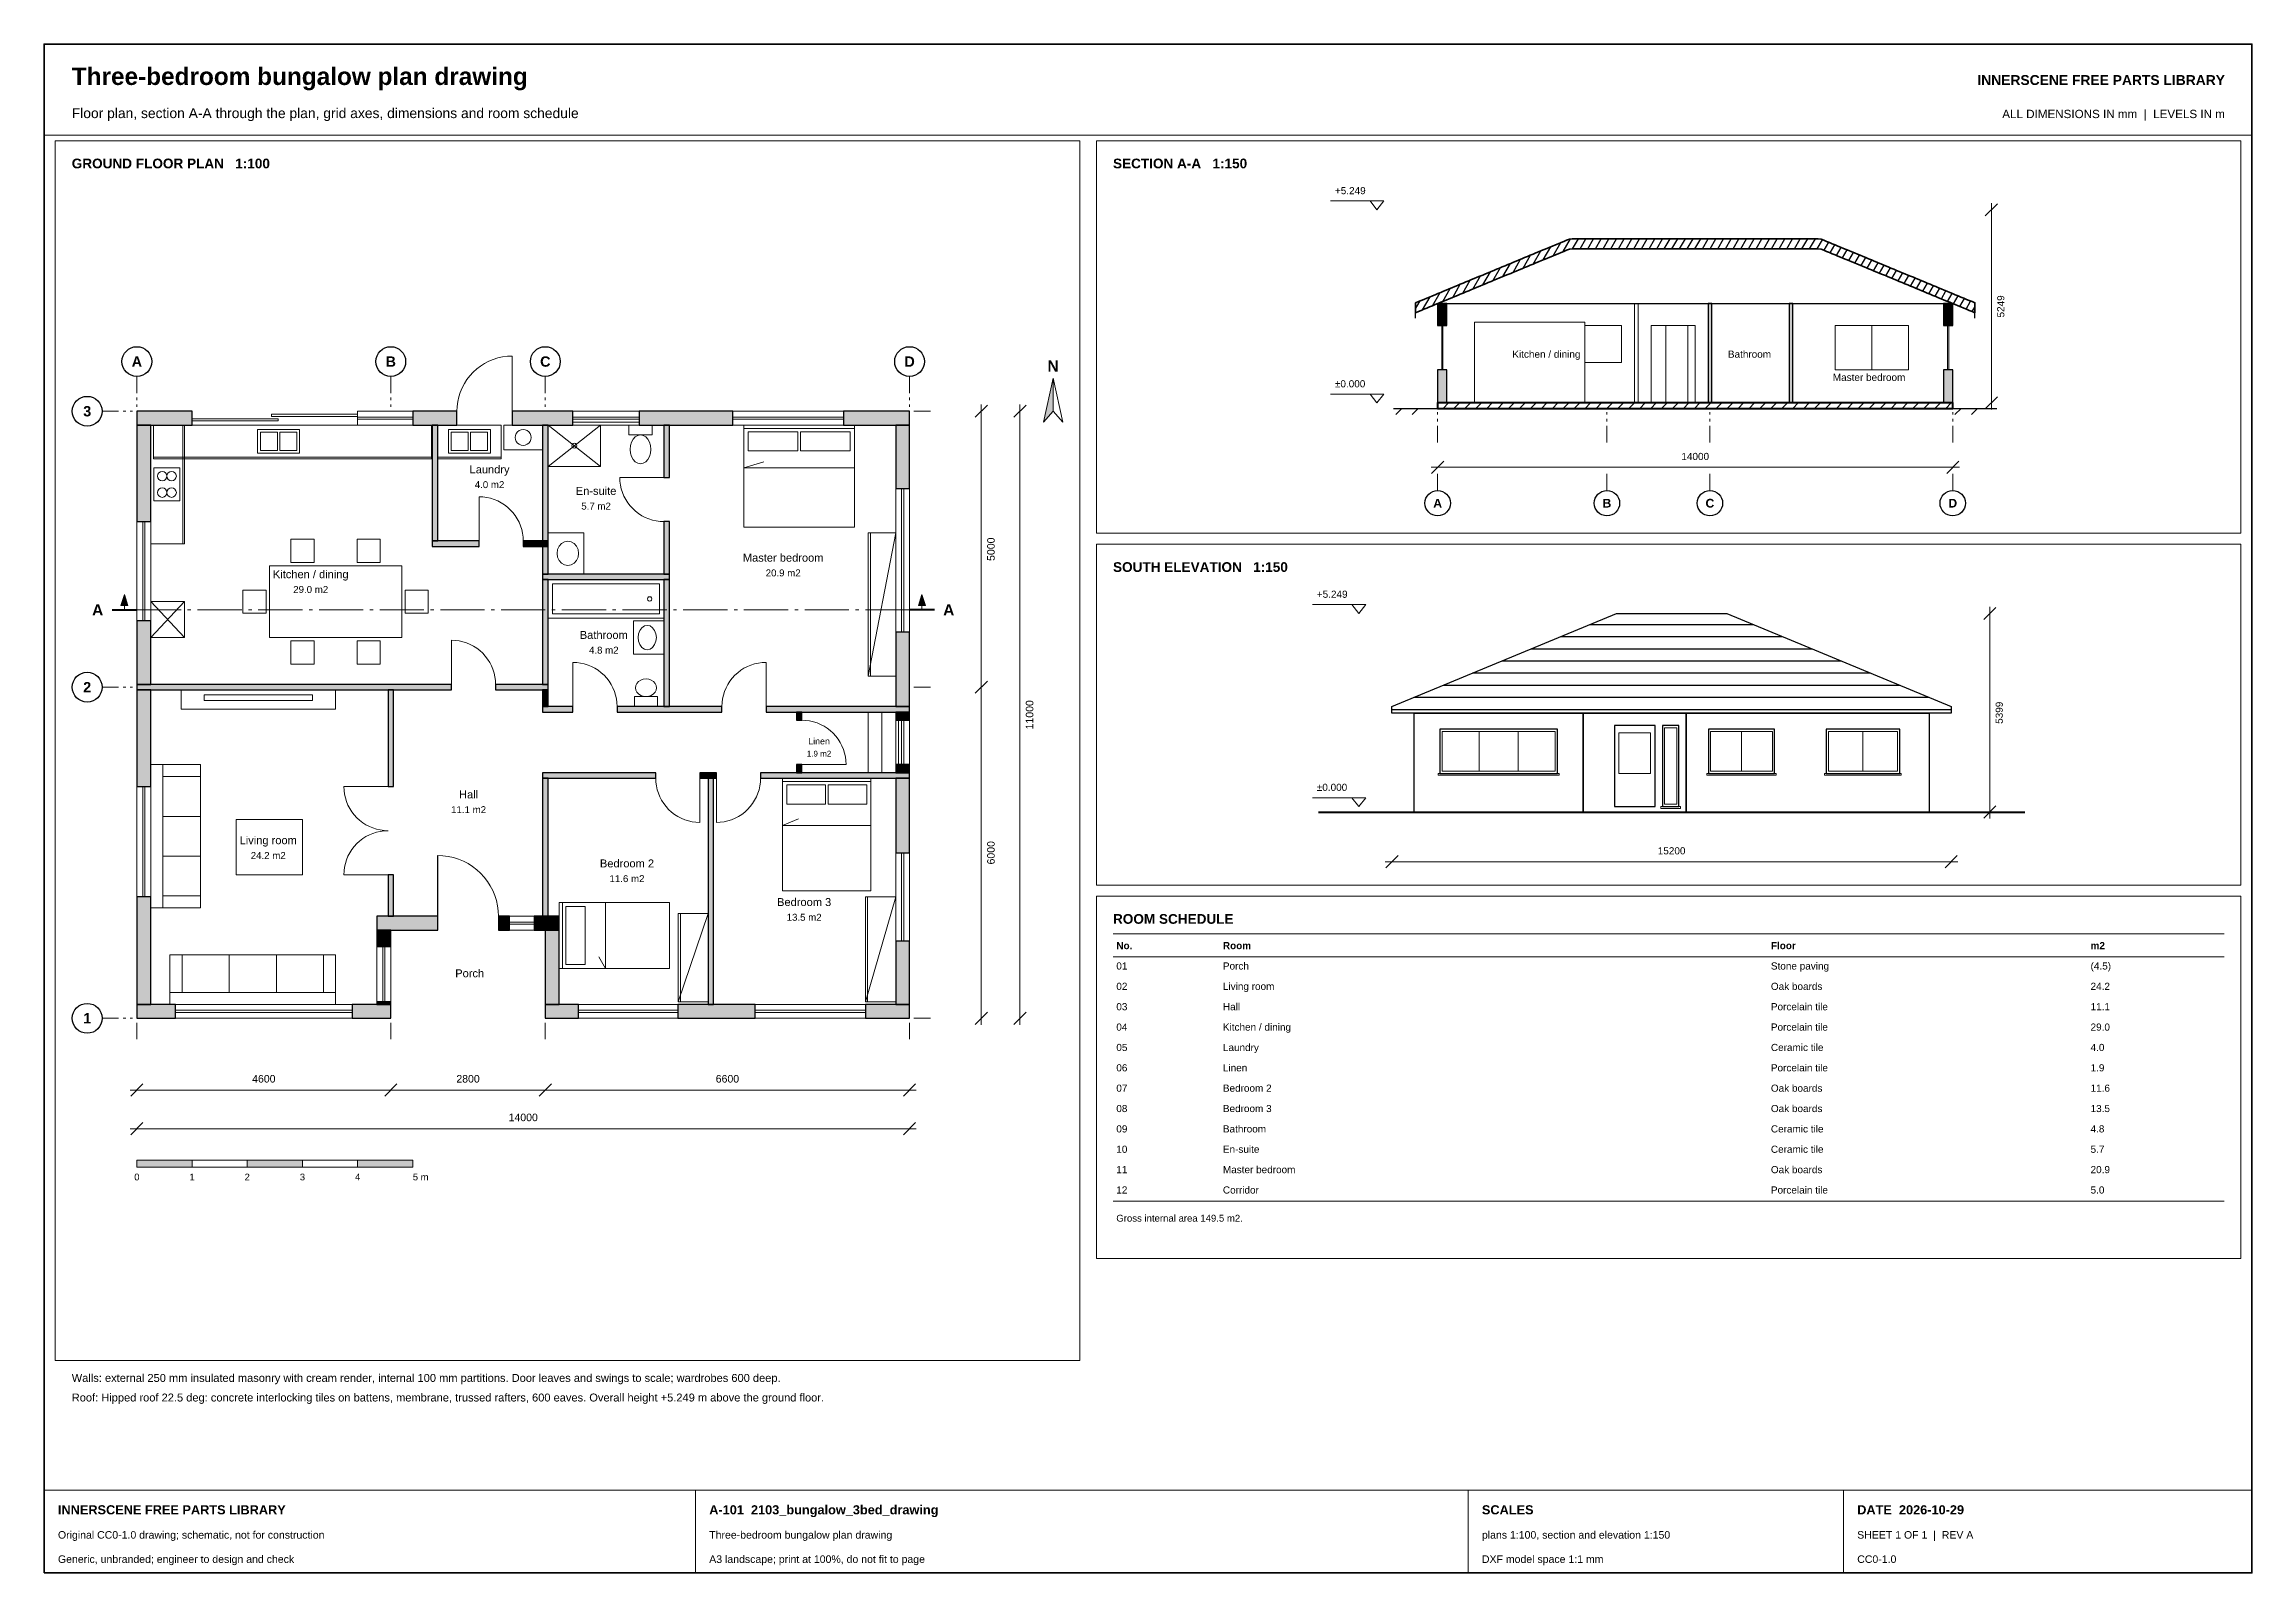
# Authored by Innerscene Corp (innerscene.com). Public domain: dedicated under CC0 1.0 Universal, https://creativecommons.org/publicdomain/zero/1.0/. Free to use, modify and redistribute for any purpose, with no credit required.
# Paper-space layout 'Layout1' of a CAD drawing. Header units: millimetres. Extents: x 10 to 410, y 10 to 287.
import ezdxf
from ezdxf.enums import TextEntityAlignment as Align

# ---------------------------------------------------------------- set-up
doc = ezdxf.new("R2010")
doc.units = ezdxf.units.MM
for name, color, linetype, lineweight, true_color in [('A-BORDER', 7, 'Continuous', 18, 0x6f8794), ('A-DIMS', 7, 'Continuous', 15, 0x46606d), ('A-DOOR', 7, 'Continuous', 20, 0x8a5a35), ('A-FURN', 7, 'Continuous', 13, 0x6f7f86), ('A-GLAZ', 7, 'Continuous', 20, 0x2a7f95), ('A-GRID', 7, 'Continuous', 13, 0x7b939b), ('A-ROOF', 7, 'Continuous', 30, 0x7a4a32), ('A-SITE', 7, 'Continuous', 25, 0x75664e), ('A-TEXT', 7, 'Continuous', 15, 0x1b2a33), ('A-WALL', 7, 'Continuous', 30, 0x2f3d46), ('A-WALL-BYD', 7, 'Continuous', 18, 0x6d7d86), ('S-CONC', 7, 'Continuous', 50, 0x1f2d36), ('S-HATCH', 7, 'Continuous', 9, 0x9aa5aa)]:
    doc.layers.add(name, color=color, linetype=linetype, lineweight=lineweight, true_color=true_color)
doc.styles.add('STR_BOLD', font='arialbd.ttf')
doc.styles.add('STR_REGULAR', font='arial.ttf')

psp = doc.layouts.get("Layout1")

# ---------------------------------------------------------------- texts
at = {"layer": 'A-DIMS', "style": 'STR_REGULAR'}
for s, height, p in [('+5.249', 1.292, (243.87, 259.81)), ('±0.000', 1.292, (243.87, 224.82)), ('+5.249', 1.292, (240.59, 186.68)), ('±0.000', 1.292, (240.59, 151.69)), ('5 m', 1.221, (76.8, 81.12))]:
    psp.add_text(s, height=height, dxfattribs=at).set_placement(p)
for s, height, p in [('5249', 1.292, (365.15, 239.48)), ('5000', 1.364, (182.22, 195.48)), ('11000', 1.364, (189.22, 165.48)), ('5399', 1.292, (364.87, 165.85)), ('6000', 1.364, (182.22, 140.48))]:
    psp.add_text(s, height=height, rotation=90, dxfattribs=at).set_placement(p, align=Align.CENTER)
for s, height, p in [('14000', 1.292, (309.15, 211.65)), ('15200', 1.292, (304.87, 140.19)), ('4600', 1.364, (49.8, 98.84)), ('2800', 1.364, (86.8, 98.84)), ('6600', 1.364, (133.8, 98.84)), ('14000', 1.364, (96.8, 91.84)), ('0', 1.22, (26.8, 81.12)), ('1', 1.22, (36.8, 81.12)), ('2', 1.22, (46.8, 81.12)), ('3', 1.22, (56.8, 81.12)), ('4', 1.22, (66.8, 81.12))]:
    psp.add_text(s, height=height, dxfattribs=at).set_placement(p, align=Align.CENTER)
at = {"layer": 'A-TEXT'}
for s, height, style, p in [('Three-bedroom bungalow plan drawing', 3.1592, 'STR_BOLD', (15, 279.6)), ('INNERSCENE FREE PARTS LIBRARY', 1.795, 'STR_BOLD', (360.27, 279.6)), ('Floor plan, section A-A through the plan, grid axes, dimensions and room schedule', 1.795, 'STR_REGULAR', (15, 273.6)), ('ALL DIMENSIONS IN mm  |  LEVELS IN m', 1.5078, 'STR_REGULAR', (364.78, 273.6)), ('GROUND FLOOR PLAN   1:100', 1.7591, 'STR_BOLD', (15, 264.5)), ('SECTION A-A   1:150', 1.7591, 'STR_BOLD', (203.66, 264.5)), ('SOUTH ELEVATION   1:150', 1.7591, 'STR_BOLD', (203.66, 191.37)), ('ROOM SCHEDULE', 1.7591, 'STR_BOLD', (203.66, 127.61)), ('No.', 1.292, 'STR_BOLD', (204.26, 123.01)), ('Room', 1.292, 'STR_BOLD', (223.57, 123.01)), ('Floor', 1.292, 'STR_BOLD', (322.86, 123.01)), ('m2', 1.292, 'STR_BOLD', (380.78, 123.01)), ('01', 1.292, 'STR_REGULAR', (204.26, 119.32)), ('Porch', 1.292, 'STR_REGULAR', (223.57, 119.32)), ('Stone paving', 1.2924, 'STR_REGULAR', (322.86, 119.32)), ('(4.5)', 1.292, 'STR_REGULAR', (380.78, 119.32)), ('02', 1.292, 'STR_REGULAR', (204.26, 115.63)), ('Living room', 1.2924, 'STR_REGULAR', (223.57, 115.63)), ('Oak boards', 1.292, 'STR_REGULAR', (322.86, 115.63)), ('24.2', 1.292, 'STR_REGULAR', (380.78, 115.63)), ('03', 1.292, 'STR_REGULAR', (204.26, 111.94)), ('Hall', 1.292, 'STR_REGULAR', (223.57, 111.94)), ('Porcelain tile', 1.2924, 'STR_REGULAR', (322.86, 111.94)), ('11.1', 1.292, 'STR_REGULAR', (380.78, 111.94)), ('04', 1.292, 'STR_REGULAR', (204.26, 108.25)), ('Kitchen / dining', 1.2924, 'STR_REGULAR', (223.57, 108.25)), ('Porcelain tile', 1.2924, 'STR_REGULAR', (322.86, 108.25)), ('29.0', 1.292, 'STR_REGULAR', (380.78, 108.25)), ('05', 1.292, 'STR_REGULAR', (204.26, 104.56)), ('Laundry', 1.292, 'STR_REGULAR', (223.57, 104.56)), ('Ceramic tile', 1.2924, 'STR_REGULAR', (322.86, 104.56)), ('4.0', 1.292, 'STR_REGULAR', (380.78, 104.56)), ('06', 1.292, 'STR_REGULAR', (204.26, 100.87)), ('Linen', 1.292, 'STR_REGULAR', (223.57, 100.87)), ('Porcelain tile', 1.2924, 'STR_REGULAR', (322.86, 100.87)), ('1.9', 1.292, 'STR_REGULAR', (380.78, 100.87)), ('07', 1.292, 'STR_REGULAR', (204.26, 97.18)), ('Bedroom 2', 1.292, 'STR_REGULAR', (223.57, 97.18)), ('Oak boards', 1.292, 'STR_REGULAR', (322.86, 97.18)), ('11.6', 1.292, 'STR_REGULAR', (380.78, 97.18)), ('08', 1.292, 'STR_REGULAR', (204.26, 93.49)), ('Bedroom 3', 1.292, 'STR_REGULAR', (223.57, 93.49)), ('Oak boards', 1.292, 'STR_REGULAR', (322.86, 93.49)), ('13.5', 1.292, 'STR_REGULAR', (380.78, 93.49)), ('09', 1.292, 'STR_REGULAR', (204.26, 89.8)), ('Bathroom', 1.292, 'STR_REGULAR', (223.57, 89.8)), ('Ceramic tile', 1.2924, 'STR_REGULAR', (322.86, 89.8)), ('4.8', 1.292, 'STR_REGULAR', (380.78, 89.8)), ('10', 1.292, 'STR_REGULAR', (204.26, 86.11)), ('En-suite', 1.292, 'STR_REGULAR', (223.57, 86.11)), ('Ceramic tile', 1.2924, 'STR_REGULAR', (322.86, 86.11)), ('5.7', 1.292, 'STR_REGULAR', (380.78, 86.11)), ('11', 1.292, 'STR_REGULAR', (204.26, 82.42)), ('12', 1.292, 'STR_REGULAR', (204.26, 78.73)), ('Corridor', 1.292, 'STR_REGULAR', (223.57, 78.73)), ('Master bedroom', 1.2924, 'STR_REGULAR', (223.57, 82.42)), ('Oak boards', 1.292, 'STR_REGULAR', (322.86, 82.42)), ('Porcelain tile', 1.2924, 'STR_REGULAR', (322.86, 78.73)), ('5.0', 1.292, 'STR_REGULAR', (380.78, 78.73)), ('20.9', 1.292, 'STR_REGULAR', (380.78, 82.42)), ('Gross internal area 149.5 m2.', 1.2407, 'STR_REGULAR', (204.26, 73.64)), ('Walls: external 250 mm insulated masonry with cream render, internal 100 mm partitions. Door leaves and swings to scale; wardrobes 600 deep.', 1.436, 'STR_REGULAR', (15, 44.6)), ('Roof: Hipped roof 22.5 deg: concrete interlocking tiles on battens, membrane, trussed rafters, 600 eaves. Overall height +5.249 m above the ground floor.', 1.436, 'STR_REGULAR', (15, 41.05)), ('INNERSCENE FREE PARTS LIBRARY', 1.6514, 'STR_BOLD', (12.5, 20.6)), ('A-101  2103_bungalow_3bed_drawing', 1.6514, 'STR_BOLD', (130.5, 20.6)), ('SCALES', 1.651, 'STR_BOLD', (270.5, 20.6)), ('DATE  2026-10-29', 1.6514, 'STR_BOLD', (338.5, 20.6)), ('Original CC0-1.0 drawing; schematic, not for construction', 1.3642, 'STR_REGULAR', (12.5, 16.2)), ('Three-bedroom bungalow plan drawing', 1.3642, 'STR_REGULAR', (130.5, 16.2)), ('plans 1:100, section and elevation 1:150', 1.3642, 'STR_REGULAR', (270.5, 16.2)), ('SHEET 1 OF 1  |  REV A', 1.3642, 'STR_REGULAR', (338.5, 16.2)), ('Generic, unbranded; engineer to design and check', 1.3642, 'STR_REGULAR', (12.5, 11.8)), ('A3 landscape; print at 100%, do not fit to page', 1.3642, 'STR_REGULAR', (130.5, 11.8)), ('DXF model space 1:1 mm', 1.3642, 'STR_REGULAR', (270.5, 11.8)), ('CC0-1.0', 1.364, 'STR_REGULAR', (338.5, 11.8))]:
    psp.add_text(s, height=height, dxfattribs=dict(at, style=style)).set_placement(p)
for s, height, style, p in [('A', 1.87, 'STR_BOLD', (26.8, 228.55)), ('B', 1.87, 'STR_BOLD', (72.8, 228.55)), ('C', 1.87, 'STR_BOLD', (100.8, 228.55)), ('D', 1.87, 'STR_BOLD', (166.8, 228.55)), ('N', 2.01, 'STR_BOLD', (192.8, 227.68)), ('Kitchen / dining', 1.2924, 'STR_REGULAR', (282.18, 230.18)), ('Bathroom', 1.292, 'STR_REGULAR', (318.98, 230.18)), ('Master bedroom', 1.2924, 'STR_REGULAR', (340.65, 225.98)), ('3', 1.87, 'STR_BOLD', (17.8, 219.55)), ('Laundry', 1.436, 'STR_REGULAR', (90.7, 209.23)), ('4.0 m2', 1.256, 'STR_REGULAR', (90.7, 206.56)), ('En-suite', 1.436, 'STR_REGULAR', (110, 205.33)), ('A', 1.58, 'STR_BOLD', (262.48, 203.03)), ('B', 1.58, 'STR_BOLD', (293.15, 203.03)), ('C', 1.58, 'STR_BOLD', (311.81, 203.03)), ('D', 1.58, 'STR_BOLD', (355.81, 203.03)), ('5.7 m2', 1.256, 'STR_REGULAR', (110, 202.66)), ('Master bedroom', 1.436, 'STR_REGULAR', (143.9, 193.23)), ('Kitchen / dining', 1.436, 'STR_REGULAR', (58.3, 190.23)), ('29.0 m2', 1.256, 'STR_REGULAR', (58.3, 187.56)), ('20.9 m2', 1.256, 'STR_REGULAR', (143.9, 190.56)), ('A', 2.01, 'STR_BOLD', (19.7, 183.48)), ('A', 2.01, 'STR_BOLD', (173.9, 183.48)), ('Bathroom', 1.436, 'STR_REGULAR', (111.4, 179.23)), ('4.8 m2', 1.256, 'STR_REGULAR', (111.4, 176.56)), ('2', 1.87, 'STR_BOLD', (17.8, 169.55)), ('Linen', 1.149, 'STR_REGULAR', (150.4, 160.12)), ('1.9 m2', 1.041, 'STR_REGULAR', (150.4, 157.92)), ('11.1 m2', 1.256, 'STR_REGULAR', (86.9, 147.66)), ('Hall', 1.436, 'STR_REGULAR', (86.9, 150.33)), ('Living room', 1.436, 'STR_REGULAR', (50.6, 142.03)), ('24.2 m2', 1.256, 'STR_REGULAR', (50.6, 139.36)), ('Bedroom 2', 1.436, 'STR_REGULAR', (115.6, 137.83)), ('11.6 m2', 1.256, 'STR_REGULAR', (115.6, 135.16)), ('Bedroom 3', 1.436, 'STR_REGULAR', (147.7, 130.83)), ('13.5 m2', 1.256, 'STR_REGULAR', (147.7, 128.16)), ('Porch', 1.436, 'STR_REGULAR', (87.1, 117.92)), ('1', 1.87, 'STR_BOLD', (17.8, 109.55))]:
    psp.add_text(s, height=height, dxfattribs=dict(at, style=style)).set_placement(p, align=Align.CENTER)

# ---------------------------------------------------------------- hatches: boundary and pattern name
at = {"layer": 'A-DIMS'}
for points in [[(192.8, 226.48), (191.04, 218.48), (192.8, 220.48)], [(24.55, 187.28), (23.91, 185.28), (25.19, 185.28)], [(169.05, 187.28), (168.41, 185.28), (169.69, 185.28)], [(26.8, 83.48), (36.8, 83.48), (36.8, 84.78), (26.8, 84.78)], [(46.8, 83.48), (56.8, 83.48), (56.8, 84.78), (46.8, 84.78)], [(66.8, 83.48), (76.8, 83.48), (76.8, 84.78), (66.8, 84.78)]]:
    psp.add_hatch(color=256, dxfattribs=at).paths.add_polyline_path(points)
at = {"layer": 'A-WALL'}
for points in [[(262.48, 235.99), (264.15, 235.99), (264.15, 239.99), (262.48, 239.99)], [(311.48, 221.99), (312.15, 221.99), (312.15, 239.99), (311.48, 239.99)], [(326.15, 221.99), (326.81, 221.99), (326.81, 239.99), (326.15, 239.99)], [(354.15, 235.99), (355.81, 235.99), (355.81, 239.99), (354.15, 239.99)], [(262.48, 221.99), (264.15, 221.99), (264.15, 227.99), (262.48, 227.99)], [(354.15, 221.99), (355.81, 221.99), (355.81, 227.99), (354.15, 227.99)], [(26.8, 217.98), (36.8, 217.98), (36.8, 220.48), (26.8, 220.48)], [(76.8, 217.98), (84.8, 217.98), (84.8, 220.48), (76.8, 220.48)], [(94.8, 217.98), (105.8, 217.98), (105.8, 220.48), (94.8, 220.48)], [(117.8, 217.98), (134.8, 217.98), (134.8, 220.48), (117.8, 220.48)], [(154.8, 217.98), (166.8, 217.98), (166.8, 220.48), (154.8, 220.48)], [(26.8, 200.48), (29.3, 200.48), (29.3, 217.98), (26.8, 217.98)], [(80.3, 196.98), (81.3, 196.98), (81.3, 217.98), (80.3, 217.98)], [(100.3, 196.98), (101.3, 196.98), (101.3, 217.98), (100.3, 217.98)], [(122.3, 208.48), (123.3, 208.48), (123.3, 217.98), (122.3, 217.98)], [(164.3, 206.48), (166.8, 206.48), (166.8, 217.98), (164.3, 217.98)], [(122.3, 190.98), (123.3, 190.98), (123.3, 200.48), (122.3, 200.48)], [(80.3, 195.98), (88.8, 195.98), (88.8, 196.98), (80.3, 196.98)], [(96.8, 195.98), (101.3, 195.98), (101.3, 196.98), (96.8, 196.98)], [(100.3, 190.98), (101.3, 190.98), (101.3, 195.98), (100.3, 195.98)], [(100.3, 189.98), (123.3, 189.98), (123.3, 190.98), (100.3, 190.98)], [(100.3, 170.98), (101.3, 170.98), (101.3, 189.98), (100.3, 189.98)], [(122.3, 166.98), (123.3, 166.98), (123.3, 189.98), (122.3, 189.98)], [(26.8, 170.98), (29.3, 170.98), (29.3, 182.48), (26.8, 182.48)], [(164.3, 166.98), (166.8, 166.98), (166.8, 180.48), (164.3, 180.48)], [(26.8, 169.98), (83.8, 169.98), (83.8, 170.98), (26.8, 170.98)], [(26.8, 152.48), (29.3, 152.48), (29.3, 169.98), (26.8, 169.98)], [(72.3, 152.48), (73.3, 152.48), (73.3, 169.98), (72.3, 169.98)], [(91.8, 169.98), (101.3, 169.98), (101.3, 170.98), (91.8, 170.98)], [(100.3, 166.98), (101.3, 166.98), (101.3, 169.98), (100.3, 169.98)], [(100.3, 165.98), (105.8, 165.98), (105.8, 166.98), (100.3, 166.98)], [(113.8, 165.98), (132.8, 165.98), (132.8, 166.98), (113.8, 166.98)], [(140.8, 165.98), (166.8, 165.98), (166.8, 166.98), (140.8, 166.98)], [(146.3, 164.48), (147.3, 164.48), (147.3, 165.98), (146.3, 165.98)], [(164.3, 164.48), (166.8, 164.48), (166.8, 165.98), (164.3, 165.98)], [(146.3, 154.98), (147.3, 154.98), (147.3, 156.48), (146.3, 156.48)], [(164.3, 154.98), (166.8, 154.98), (166.8, 156.48), (164.3, 156.48)], [(100.3, 153.98), (120.8, 153.98), (120.8, 154.98), (100.3, 154.98)], [(100.3, 128.98), (101.3, 128.98), (101.3, 153.98), (100.3, 153.98)], [(128.8, 153.98), (131.8, 153.98), (131.8, 154.98), (128.8, 154.98)], [(130.3, 112.98), (131.3, 112.98), (131.3, 153.98), (130.3, 153.98)], [(139.8, 153.98), (166.8, 153.98), (166.8, 154.98), (139.8, 154.98)], [(164.3, 140.48), (166.8, 140.48), (166.8, 153.98), (164.3, 153.98)], [(72.3, 128.98), (73.3, 128.98), (73.3, 136.48), (72.3, 136.48)], [(26.8, 112.98), (29.3, 112.98), (29.3, 132.48), (26.8, 132.48)], [(70.3, 126.48), (81.3, 126.48), (81.3, 128.98), (70.3, 128.98)], [(92.3, 126.48), (94.3, 126.48), (94.3, 128.98), (92.3, 128.98)], [(98.8, 126.48), (103.3, 126.48), (103.3, 128.98), (98.8, 128.98)], [(70.3, 123.48), (72.8, 123.48), (72.8, 126.48), (70.3, 126.48)], [(100.8, 112.98), (103.3, 112.98), (103.3, 126.48), (100.8, 126.48)], [(164.3, 112.98), (166.8, 112.98), (166.8, 124.48), (164.3, 124.48)], [(26.8, 110.48), (33.8, 110.48), (33.8, 112.98), (26.8, 112.98)], [(65.8, 110.48), (72.8, 110.48), (72.8, 112.98), (65.8, 112.98)], [(70.3, 112.98), (72.8, 112.98), (72.8, 113.48), (70.3, 113.48)], [(100.8, 110.48), (106.8, 110.48), (106.8, 112.98), (100.8, 112.98)], [(124.8, 110.48), (138.8, 110.48), (138.8, 112.98), (124.8, 112.98)], [(158.8, 110.48), (166.8, 110.48), (166.8, 112.98), (158.8, 112.98)]]:
    psp.add_hatch(color=256, dxfattribs=at).paths.add_polyline_path(points)

# ---------------------------------------------------------------- linework, layer by layer
at = {"layer": 'A-BORDER'}
for p, q in [((10, 270.5), (410, 270.5)), ((203.66, 125.8), (405, 125.8)), ((203.66, 121.61), (405, 121.61)), ((203.66, 77.33), (405, 77.33)), ((10, 25), (410, 25)), ((128, 10), (128, 25)), ((268, 10), (268, 25)), ((336, 10), (336, 25))]:
    psp.add_line(p, q, dxfattribs=at)
at = {"layer": 'A-BORDER', "lineweight": 35}
psp.add_lwpolyline([(10, 10), (410, 10), (410, 287), (10, 287)], close=True, dxfattribs=at)
at = {"layer": 'A-BORDER'}
for points in [[(12, 48.5), (197.66, 48.5), (197.66, 269.5), (12, 269.5)], [(200.66, 198.37), (408, 198.37), (408, 269.5), (200.66, 269.5)], [(200.66, 134.61), (408, 134.61), (408, 196.37), (200.66, 196.37)], [(200.66, 66.95), (408, 66.95), (408, 132.61), (200.66, 132.61)]]:
    psp.add_lwpolyline(points, close=True, dxfattribs=at)
at = {"layer": 'A-DIMS'}
for p, q in [((252.73, 258.58), (243.07, 258.58)), ((362.81, 220.79), (362.81, 258.18)), ((179.8, 169.28), (179.8, 221.68)), ((186.8, 109.28), (186.8, 221.68)), ((252.73, 223.59), (243.07, 223.59)), ((261.28, 210.32), (357.01, 210.32)), ((24.55, 184.48), (24.55, 187.28)), ((26.8, 184.48), (34.8, 184.48)), ((36, 184.48), (36.6, 184.48)), ((37.8, 184.48), (45.8, 184.48)), ((47, 184.48), (47.6, 184.48)), ((48.8, 184.48), (56.8, 184.48)), ((58, 184.48), (58.6, 184.48)), ((59.8, 184.48), (67.8, 184.48)), ((69, 184.48), (69.6, 184.48)), ((70.8, 184.48), (78.8, 184.48)), ((80, 184.48), (80.6, 184.48)), ((81.8, 184.48), (89.8, 184.48)), ((91, 184.48), (91.6, 184.48)), ((92.8, 184.48), (100.8, 184.48)), ((102, 184.48), (102.6, 184.48)), ((103.8, 184.48), (111.8, 184.48)), ((113, 184.48), (113.6, 184.48)), ((114.8, 184.48), (122.8, 184.48)), ((124, 184.48), (124.6, 184.48)), ((125.8, 184.48), (133.8, 184.48)), ((135, 184.48), (135.6, 184.48)), ((136.8, 184.48), (144.8, 184.48)), ((146, 184.48), (146.6, 184.48)), ((147.8, 184.48), (155.8, 184.48)), ((157, 184.48), (157.6, 184.48)), ((158.8, 184.48), (166.8, 184.48)), ((169.05, 184.48), (169.05, 187.28)), ((249.45, 185.45), (239.79, 185.45)), ((362.53, 146.66), (362.53, 185.05)), ((179.8, 109.28), (179.8, 171.68)), ((249.45, 150.46), (239.79, 150.46)), ((253, 138.86), (356.73, 138.86)), ((25.6, 97.48), (74, 97.48)), ((71.6, 97.48), (102, 97.48)), ((99.6, 97.48), (168, 97.48)), ((25.6, 90.48), (168, 90.48))]:
    psp.add_line(p, q, dxfattribs=at)
at = {"layer": 'A-DIMS', "lineweight": 30}
for p, q in [((361.71, 255.88), (363.91, 258.08)), ((178.7, 219.38), (180.9, 221.58)), ((185.7, 219.38), (187.9, 221.58)), ((361.71, 220.89), (363.91, 223.09)), ((261.38, 209.22), (263.58, 211.42)), ((354.71, 209.22), (356.91, 211.42)), ((361.43, 182.75), (363.63, 184.95)), ((178.7, 169.38), (180.9, 171.58)), ((178.7, 169.38), (180.9, 171.58)), ((361.43, 146.76), (363.63, 148.96)), ((253.1, 137.76), (255.3, 139.96)), ((354.43, 137.76), (356.63, 139.96)), ((178.7, 109.38), (180.9, 111.58)), ((185.7, 109.38), (187.9, 111.58)), ((25.7, 96.38), (27.9, 98.58)), ((71.7, 96.38), (73.9, 98.58)), ((71.7, 96.38), (73.9, 98.58)), ((99.7, 96.38), (101.9, 98.58)), ((99.7, 96.38), (101.9, 98.58)), ((165.7, 96.38), (167.9, 98.58)), ((25.7, 89.38), (27.9, 91.58)), ((165.7, 89.38), (167.9, 91.58))]:
    psp.add_line(p, q, dxfattribs=at)
at = {"layer": 'A-DIMS', "lineweight": 50}
for p, q in [((22.3, 184.48), (26.8, 184.48)), ((171.3, 184.48), (166.8, 184.48))]:
    psp.add_line(p, q, dxfattribs=at)
at = {"layer": 'A-DIMS'}
for points in [[(251.48, 256.98), (250.23, 258.58), (252.73, 258.58)], [(192.8, 226.48), (191.04, 218.48), (192.8, 220.48)], [(192.8, 226.48), (194.56, 218.48), (192.8, 220.48)], [(251.48, 221.99), (250.23, 223.59), (252.73, 223.59)], [(24.55, 187.28), (23.91, 185.28), (25.19, 185.28)], [(169.05, 187.28), (168.41, 185.28), (169.69, 185.28)], [(248.2, 183.85), (246.95, 185.45), (249.45, 185.45)], [(248.2, 148.86), (246.95, 150.46), (249.45, 150.46)], [(26.8, 83.48), (36.8, 83.48), (36.8, 84.78), (26.8, 84.78)], [(36.8, 83.48), (46.8, 83.48), (46.8, 84.78), (36.8, 84.78)], [(46.8, 83.48), (56.8, 83.48), (56.8, 84.78), (46.8, 84.78)], [(56.8, 83.48), (66.8, 83.48), (66.8, 84.78), (56.8, 84.78)], [(66.8, 83.48), (76.8, 83.48), (76.8, 84.78), (66.8, 84.78)]]:
    psp.add_lwpolyline(points, close=True, dxfattribs=at)
at = {"layer": 'A-DOOR'}
for p, q in [((94.8, 220.48), (94.8, 230.48)), ((122.3, 208.48), (114.3, 208.48)), ((88.8, 196.98), (88.8, 204.98)), ((83.8, 170.98), (83.8, 178.98)), ((105.8, 166.98), (105.8, 174.98)), ((140.8, 166.98), (140.8, 174.98)), ((147.3, 156.48), (155.3, 156.48)), ((72.3, 152.48), (64.3, 152.48)), ((128.8, 153.98), (128.8, 145.98)), ((131.8, 153.98), (131.8, 145.98)), ((72.3, 136.48), (64.3, 136.48))]:
    psp.add_line(p, q, dxfattribs=at)
at = {"layer": 'A-DOOR', "lineweight": 30}
psp.add_line((81.3, 128.98), (81.3, 139.98), dxfattribs=at)
at = {"layer": 'A-DOOR'}
for points in [[(301.15, 221.99), (307.81, 221.99), (307.81, 235.99), (301.15, 235.99)], [(303.81, 221.99), (309.15, 221.99), (309.15, 235.99), (303.81, 235.99)]]:
    psp.add_lwpolyline(points, close=True, dxfattribs=at)
for points in [[(84.8, 220.48), (84.84, 221.36), (84.95, 222.22), (85.14, 223.07), (85.4, 223.9), (85.74, 224.71), (86.14, 225.48), (86.61, 226.22), (87.14, 226.91), (87.73, 227.56), (88.37, 228.14), (89.06, 228.68), (89.8, 229.14), (90.57, 229.55), (91.38, 229.88), (92.21, 230.14), (93.06, 230.33), (93.93, 230.45), (94.8, 230.48)], [(122.3, 200.48), (121.6, 200.51), (120.91, 200.61), (120.23, 200.76), (119.56, 200.97), (118.92, 201.23), (118.3, 201.56), (117.71, 201.93), (117.16, 202.36), (116.64, 202.83), (116.17, 203.34), (115.75, 203.9), (115.37, 204.48), (115.05, 205.1), (114.78, 205.75), (114.57, 206.41), (114.42, 207.09), (114.33, 207.79), (114.3, 208.48)], [(96.8, 196.98), (96.77, 197.68), (96.68, 198.37), (96.53, 199.05), (96.32, 199.72), (96.05, 200.36), (95.73, 200.98), (95.35, 201.57), (94.93, 202.13), (94.46, 202.64), (93.94, 203.11), (93.39, 203.54), (92.8, 203.91), (92.18, 204.23), (91.54, 204.5), (90.87, 204.71), (90.19, 204.86), (89.5, 204.95), (88.8, 204.98)], [(91.8, 170.98), (91.77, 171.68), (91.68, 172.37), (91.53, 173.05), (91.32, 173.72), (91.05, 174.36), (90.73, 174.98), (90.35, 175.57), (89.93, 176.13), (89.46, 176.64), (88.94, 177.11), (88.39, 177.54), (87.8, 177.91), (87.18, 178.23), (86.54, 178.5), (85.87, 178.71), (85.19, 178.86), (84.5, 178.95), (83.8, 178.98)], [(113.8, 166.98), (113.77, 167.68), (113.68, 168.37), (113.53, 169.05), (113.32, 169.72), (113.05, 170.36), (112.73, 170.98), (112.35, 171.57), (111.93, 172.13), (111.46, 172.64), (110.94, 173.11), (110.39, 173.54), (109.8, 173.91), (109.18, 174.23), (108.54, 174.5), (107.87, 174.71), (107.19, 174.86), (106.5, 174.95), (105.8, 174.98)], [(132.8, 166.98), (132.83, 167.68), (132.92, 168.37), (133.07, 169.05), (133.28, 169.72), (133.55, 170.36), (133.87, 170.98), (134.25, 171.57), (134.67, 172.13), (135.14, 172.64), (135.66, 173.11), (136.21, 173.54), (136.8, 173.91), (137.42, 174.23), (138.06, 174.5), (138.73, 174.71), (139.41, 174.86), (140.1, 174.95), (140.8, 174.98)], [(147.3, 164.48), (148, 164.45), (148.69, 164.36), (149.37, 164.21), (150.04, 164), (150.68, 163.73), (151.3, 163.41), (151.89, 163.04), (152.44, 162.61), (152.96, 162.14), (153.43, 161.63), (153.85, 161.07), (154.23, 160.48), (154.55, 159.86), (154.82, 159.22), (155.03, 158.55), (155.18, 157.87), (155.27, 157.18), (155.3, 156.48)], [(72.3, 144.48), (71.6, 144.51), (70.91, 144.61), (70.23, 144.76), (69.56, 144.97), (68.92, 145.23), (68.3, 145.56), (67.71, 145.93), (67.16, 146.36), (66.64, 146.83), (66.17, 147.34), (65.75, 147.9), (65.37, 148.48), (65.05, 149.1), (64.78, 149.75), (64.57, 150.41), (64.42, 151.09), (64.33, 151.79), (64.3, 152.48)], [(120.8, 153.98), (120.83, 153.29), (120.92, 152.59), (121.07, 151.91), (121.28, 151.25), (121.55, 150.6), (121.87, 149.98), (122.25, 149.4), (122.67, 148.84), (123.14, 148.33), (123.66, 147.86), (124.21, 147.43), (124.8, 147.06), (125.42, 146.73), (126.06, 146.47), (126.73, 146.26), (127.41, 146.11), (128.1, 146.01), (128.8, 145.98)], [(139.8, 153.98), (139.77, 153.29), (139.68, 152.59), (139.53, 151.91), (139.32, 151.25), (139.05, 150.6), (138.73, 149.98), (138.35, 149.4), (137.93, 148.84), (137.46, 148.33), (136.94, 147.86), (136.39, 147.43), (135.8, 147.06), (135.18, 146.73), (134.54, 146.47), (133.87, 146.26), (133.19, 146.11), (132.5, 146.01), (131.8, 145.98)], [(72.3, 144.48), (71.6, 144.45), (70.91, 144.36), (70.23, 144.21), (69.56, 144), (68.92, 143.73), (68.3, 143.41), (67.71, 143.04), (67.16, 142.61), (66.64, 142.14), (66.17, 141.63), (65.75, 141.07), (65.37, 140.48), (65.05, 139.86), (64.78, 139.22), (64.57, 138.55), (64.42, 137.87), (64.33, 137.18), (64.3, 136.48)], [(92.3, 128.98), (92.26, 129.94), (92.13, 130.89), (91.93, 131.83), (91.64, 132.75), (91.27, 133.63), (90.83, 134.48), (90.31, 135.29), (89.73, 136.05), (89.08, 136.76), (88.37, 137.41), (87.61, 137.99), (86.8, 138.51), (85.95, 138.95), (85.06, 139.32), (84.15, 139.61), (83.21, 139.82), (82.26, 139.94), (81.3, 139.98)]]:
    psp.add_lwpolyline(points, dxfattribs=at)
at = {"layer": 'A-DOOR', "lineweight": 25}
psp.add_lwpolyline([(294.53, 148.86), (301.87, 148.86), (301.87, 163.52), (294.53, 163.52)], close=True, dxfattribs=at)
at = {"layer": 'A-FURN'}
for p, q in [((35.1, 196.48), (35.1, 217.98)), ((101.3, 217.98), (110.8, 210.48)), ((110.8, 217.98), (101.3, 210.48)), ((29.8, 212.18), (80.2, 212.18)), ((81.3, 212.18), (92.8, 212.18)), ((136.8, 210.21), (140.4, 211.32)), ((136.8, 210.21), (156.8, 210.21)), ((164.3, 198.48), (159.3, 172.48)), ((159.7, 198.48), (159.7, 172.48)), ((29.3, 179.48), (35.4, 185.98)), ((29.3, 185.98), (35.4, 179.48)), ((161.8, 165.98), (161.8, 154.98)), ((31.5, 147.08), (38.3, 147.08)), ((143.8, 145.42), (146.68, 146.64)), ((143.8, 145.42), (159.8, 145.42)), ((31.5, 139.88), (38.3, 139.88)), ((164.3, 132.48), (158.8, 113.48)), ((159.2, 132.48), (159.2, 113.48)), ((111.7, 119.48), (111.7, 131.48)), ((130.3, 129.48), (124.9, 113.48)), ((125.3, 129.48), (125.3, 113.48)), ((43.53, 115.18), (43.53, 121.98)), ((52.07, 115.18), (52.07, 121.98)), ((111.7, 119.48), (110.5, 121.64))]:
    psp.add_line(p, q, dxfattribs=at)
for points in [[(29.3, 196.48), (29.3, 217.98), (35.4, 217.98), (35.4, 196.48)], [(29.8, 217.98), (80.2, 217.98), (80.2, 211.88), (29.8, 211.88)], [(48.68, 217.18), (56.28, 217.18), (56.28, 212.88), (48.68, 212.88)], [(49.18, 216.68), (52.28, 216.68), (52.28, 213.38), (49.18, 213.38)], [(52.68, 216.68), (55.78, 216.68), (55.78, 213.38), (52.68, 213.38)], [(81.3, 217.98), (92.8, 217.98), (92.8, 211.88), (81.3, 211.88)], [(83.25, 217.18), (90.85, 217.18), (90.85, 212.88), (83.25, 212.88)], [(83.75, 216.68), (86.85, 216.68), (86.85, 213.38), (83.75, 213.38)], [(87.25, 216.68), (90.35, 216.68), (90.35, 213.38), (87.25, 213.38)], [(100.3, 217.98), (100.3, 213.48), (93.3, 213.48), (93.3, 217.98)], [(96.8, 214.29), (96.43, 214.34), (96.08, 214.49), (95.78, 214.72), (95.55, 215.01), (95.41, 215.36), (95.36, 215.73), (95.41, 216.11), (95.55, 216.45), (95.78, 216.75), (96.08, 216.98), (96.43, 217.12), (96.8, 217.17), (97.17, 217.12), (97.52, 216.98), (97.82, 216.75), (98.05, 216.45), (98.19, 216.11), (98.24, 215.73), (98.19, 215.36), (98.05, 215.01), (97.82, 214.72), (97.52, 214.49), (97.17, 214.34)], [(101.3, 217.98), (110.8, 217.98), (110.8, 210.48), (101.3, 210.48)], [(115.95, 217.98), (120.15, 217.98), (120.15, 216.18), (115.95, 216.18)], [(119.95, 213.58), (119.89, 212.91), (119.7, 212.28), (119.39, 211.75), (119, 211.33), (118.54, 211.07), (118.05, 210.98), (117.56, 211.07), (117.1, 211.33), (116.71, 211.75), (116.4, 212.28), (116.21, 212.91), (116.15, 213.58), (116.21, 214.26), (116.4, 214.88), (116.71, 215.42), (117.1, 215.84), (117.56, 216.1), (118.05, 216.18), (118.54, 216.1), (119, 215.84), (119.39, 215.42), (119.7, 214.88), (119.89, 214.26)], [(136.8, 217.98), (156.8, 217.98), (156.8, 199.48), (136.8, 199.48)], [(136.8, 217.98), (156.8, 217.98), (156.8, 217.38), (136.8, 217.38)], [(137.55, 216.78), (146.55, 216.78), (146.55, 213.28), (137.55, 213.28)], [(147.05, 216.78), (156.05, 216.78), (156.05, 213.28), (147.05, 213.28)], [(106.5, 214.23), (106.44, 214.01), (106.27, 213.84), (106.05, 213.78), (105.83, 213.84), (105.66, 214.01), (105.6, 214.23), (105.66, 214.46), (105.83, 214.62), (106.05, 214.68), (106.27, 214.62), (106.44, 214.46)], [(29.9, 204.23), (29.9, 210.23), (34.6, 210.23), (34.6, 204.23)], [(31.4, 209.58), (31.73, 209.52), (32.01, 209.34), (32.19, 209.06), (32.25, 208.73), (32.19, 208.41), (32.01, 208.13), (31.73, 207.95), (31.4, 207.88), (31.08, 207.95), (30.8, 208.13), (30.62, 208.41), (30.55, 208.73), (30.62, 209.06), (30.8, 209.34), (31.08, 209.52)], [(33.1, 209.58), (33.42, 209.52), (33.7, 209.34), (33.88, 209.06), (33.95, 208.73), (33.88, 208.41), (33.7, 208.13), (33.42, 207.95), (33.1, 207.88), (32.77, 207.95), (32.49, 208.13), (32.31, 208.41), (32.25, 208.73), (32.31, 209.06), (32.49, 209.34), (32.77, 209.52)], [(31.4, 206.58), (31.73, 206.52), (32.01, 206.34), (32.19, 206.06), (32.25, 205.73), (32.19, 205.41), (32.01, 205.13), (31.73, 204.95), (31.4, 204.88), (31.08, 204.95), (30.8, 205.13), (30.62, 205.41), (30.55, 205.73), (30.62, 206.06), (30.8, 206.34), (31.08, 206.52)], [(33.1, 206.58), (33.42, 206.52), (33.7, 206.34), (33.88, 206.06), (33.95, 205.73), (33.88, 205.41), (33.7, 205.13), (33.42, 204.95), (33.1, 204.88), (32.77, 204.95), (32.49, 205.13), (32.31, 205.41), (32.25, 205.73), (32.31, 206.06), (32.49, 206.34), (32.77, 206.52)], [(54.7, 197.28), (58.9, 197.28), (58.9, 193.08), (54.7, 193.08)], [(66.7, 197.28), (70.9, 197.28), (70.9, 193.08), (66.7, 193.08)], [(101.3, 190.98), (101.3, 198.48), (107.8, 198.48), (107.8, 190.98)], [(104.88, 196.93), (105.48, 196.83), (106.02, 196.51), (106.45, 196.03), (106.73, 195.41), (106.83, 194.73), (106.73, 194.05), (106.45, 193.44), (106.02, 192.95), (105.48, 192.64), (104.88, 192.53), (104.27, 192.64), (103.73, 192.95), (103.3, 193.44), (103.02, 194.05), (102.92, 194.73), (103.02, 195.41), (103.3, 196.03), (103.73, 196.51), (104.27, 196.83)], [(164.3, 198.48), (164.3, 172.48), (159.3, 172.48), (159.3, 198.48)], [(50.8, 192.48), (74.8, 192.48), (74.8, 179.48), (50.8, 179.48)], [(46, 188.08), (50.2, 188.08), (50.2, 183.88), (46, 183.88)], [(75.4, 188.08), (79.6, 188.08), (79.6, 183.88), (75.4, 183.88)], [(101.3, 189.98), (122.3, 189.98), (122.3, 182.98), (101.3, 182.98)], [(102.1, 189.18), (121.5, 189.18), (121.5, 183.78), (102.1, 183.78)], [(29.3, 179.48), (29.3, 185.98), (35.4, 185.98), (35.4, 179.48)], [(120.1, 186.48), (120.05, 186.28), (119.9, 186.14), (119.7, 186.08), (119.5, 186.14), (119.35, 186.28), (119.3, 186.48), (119.35, 186.68), (119.5, 186.83), (119.7, 186.88), (119.9, 186.83), (120.05, 186.68)], [(122.3, 182.48), (122.3, 176.48), (116.8, 176.48), (116.8, 182.48)], [(119.27, 177.28), (118.77, 177.39), (118.31, 177.7), (117.94, 178.19), (117.71, 178.8), (117.62, 179.48), (117.71, 180.16), (117.94, 180.78), (118.31, 181.26), (118.77, 181.58), (119.27, 181.68), (119.78, 181.58), (120.24, 181.26), (120.61, 180.78), (120.84, 180.16), (120.92, 179.48), (120.84, 178.8), (120.61, 178.19), (120.24, 177.7), (119.78, 177.39)], [(54.7, 178.88), (58.9, 178.88), (58.9, 174.68), (54.7, 174.68)], [(66.7, 178.88), (70.9, 178.88), (70.9, 174.68), (66.7, 174.68)], [(34.8, 169.98), (62.8, 169.98), (62.8, 166.48), (34.8, 166.48)], [(39, 169.11), (58.6, 169.11), (58.6, 168.06), (39, 168.06)], [(121.15, 166.98), (116.95, 166.98), (116.95, 168.78), (121.15, 168.78)], [(117.15, 170.38), (117.21, 170.8), (117.4, 171.18), (117.71, 171.52), (118.1, 171.77), (118.56, 171.93), (119.05, 171.98), (119.54, 171.93), (120, 171.77), (120.39, 171.52), (120.7, 171.18), (120.89, 170.8), (120.95, 170.38), (120.89, 169.97), (120.7, 169.58), (120.39, 169.25), (120, 169), (119.54, 168.84), (119.05, 168.78), (118.56, 168.84), (118.1, 169), (117.71, 169.25), (117.4, 169.58), (117.21, 169.97)], [(164.3, 165.98), (164.3, 154.98), (159.3, 154.98), (159.3, 165.98)], [(29.3, 130.48), (29.3, 156.48), (38.3, 156.48), (38.3, 130.48)], [(29.3, 130.48), (29.3, 156.48), (31.5, 156.48), (31.5, 130.48)], [(31.5, 154.28), (31.5, 156.48), (38.3, 156.48), (38.3, 154.28)], [(143.8, 153.98), (159.8, 153.98), (159.8, 133.58), (143.8, 133.58)], [(143.8, 153.98), (159.8, 153.98), (159.8, 153.38), (143.8, 153.38)], [(144.55, 152.78), (151.55, 152.78), (151.55, 149.28), (144.55, 149.28)], [(152.05, 152.78), (159.05, 152.78), (159.05, 149.28), (152.05, 149.28)], [(44.8, 146.48), (56.8, 146.48), (56.8, 136.48), (44.8, 136.48)], [(31.5, 130.48), (31.5, 132.68), (38.3, 132.68), (38.3, 130.48)], [(164.3, 132.48), (164.3, 113.48), (158.8, 113.48), (158.8, 132.48)], [(103.3, 119.48), (103.3, 131.48), (123.3, 131.48), (123.3, 119.48)], [(103.3, 119.48), (103.3, 131.48), (103.9, 131.48), (103.9, 119.48)], [(104.5, 120.23), (104.5, 130.73), (108, 130.73), (108, 120.23)], [(130.3, 129.48), (130.3, 113.48), (124.9, 113.48), (124.9, 129.48)], [(62.8, 112.98), (32.8, 112.98), (32.8, 121.98), (62.8, 121.98)], [(35, 115.18), (32.8, 115.18), (32.8, 121.98), (35, 121.98)], [(62.8, 115.18), (60.6, 115.18), (60.6, 121.98), (62.8, 121.98)], [(62.8, 112.98), (32.8, 112.98), (32.8, 115.18), (62.8, 115.18)]]:
    psp.add_lwpolyline(points, close=True, dxfattribs=at)
at = {"layer": 'A-GLAZ'}
for p, q in [((262.48, 235.99), (264.15, 235.99)), ((263.21, 227.99), (263.21, 235.99)), ((263.41, 227.99), (263.41, 235.99)), ((341.15, 227.99), (341.15, 235.99)), ((354.15, 235.99), (355.81, 235.99)), ((354.88, 227.99), (354.88, 235.99)), ((355.08, 227.99), (355.08, 235.99)), ((262.48, 227.99), (264.15, 227.99)), ((354.15, 227.99), (355.81, 227.99)), ((36.8, 217.98), (36.8, 220.48)), ((66.8, 217.98), (66.8, 220.48)), ((66.8, 220.48), (76.8, 220.48)), ((66.8, 217.98), (66.8, 220.48)), ((76.8, 217.98), (76.8, 220.48)), ((105.8, 220.48), (117.8, 220.48)), ((105.8, 217.98), (105.8, 220.48)), ((117.8, 217.98), (117.8, 220.48)), ((134.8, 220.48), (154.8, 220.48)), ((134.8, 217.98), (134.8, 220.48)), ((154.8, 217.98), (154.8, 220.48)), ((66.8, 219.43), (76.8, 219.43)), ((66.8, 219.03), (76.8, 219.03)), ((66.8, 217.98), (76.8, 217.98)), ((105.8, 219.43), (117.8, 219.43)), ((105.8, 219.03), (117.8, 219.03)), ((105.8, 218.48), (117.8, 218.48)), ((105.8, 217.98), (117.8, 217.98)), ((134.8, 219.43), (154.8, 219.43)), ((134.8, 219.03), (154.8, 219.03)), ((134.8, 217.98), (154.8, 217.98)), ((164.3, 180.48), (164.3, 206.48)), ((164.3, 206.48), (166.8, 206.48)), ((165.35, 180.48), (165.35, 206.48)), ((165.75, 180.48), (165.75, 206.48)), ((166.8, 180.48), (166.8, 206.48)), ((26.8, 182.48), (26.8, 200.48)), ((26.8, 200.48), (29.3, 200.48)), ((27.85, 182.48), (27.85, 200.48)), ((28.25, 182.48), (28.25, 200.48)), ((29.3, 182.48), (29.3, 200.48)), ((26.8, 182.48), (29.3, 182.48)), ((164.3, 180.48), (166.8, 180.48)), ((164.3, 156.48), (164.3, 164.48)), ((164.3, 164.48), (166.8, 164.48)), ((164.8, 156.48), (164.8, 164.48)), ((165.35, 156.48), (165.35, 164.48)), ((165.75, 156.48), (165.75, 164.48)), ((166.8, 156.48), (166.8, 164.48)), ((269.98, 155.26), (269.98, 162.46)), ((277.09, 155.26), (277.09, 162.46)), ((317.53, 155.26), (317.53, 162.46)), ((339.53, 155.26), (339.53, 162.46)), ((164.3, 156.48), (166.8, 156.48)), ((26.8, 132.48), (26.8, 152.48)), ((26.8, 152.48), (29.3, 152.48)), ((27.85, 132.48), (27.85, 152.48)), ((28.25, 132.48), (28.25, 152.48)), ((29.3, 132.48), (29.3, 152.48)), ((164.3, 124.48), (164.3, 140.48)), ((164.3, 140.48), (166.8, 140.48)), ((165.35, 124.48), (165.35, 140.48)), ((165.75, 124.48), (165.75, 140.48)), ((166.8, 124.48), (166.8, 140.48)), ((26.8, 132.48), (29.3, 132.48)), ((94.3, 128.98), (98.8, 128.98)), ((94.3, 126.48), (94.3, 128.98)), ((98.8, 126.48), (98.8, 128.98)), ((94.3, 127.93), (98.8, 127.93)), ((94.3, 127.53), (98.8, 127.53)), ((94.3, 126.48), (98.8, 126.48)), ((164.3, 124.48), (166.8, 124.48)), ((70.3, 113.48), (70.3, 123.48)), ((70.3, 123.48), (72.8, 123.48)), ((71.35, 113.48), (71.35, 123.48)), ((71.75, 113.48), (71.75, 123.48)), ((72.8, 113.48), (72.8, 123.48)), ((33.8, 112.98), (65.8, 112.98)), ((33.8, 110.48), (33.8, 112.98)), ((65.8, 110.48), (65.8, 112.98)), ((70.3, 113.48), (72.8, 113.48)), ((106.8, 112.98), (124.8, 112.98)), ((106.8, 110.48), (106.8, 112.98)), ((124.8, 110.48), (124.8, 112.98)), ((138.8, 112.98), (158.8, 112.98)), ((138.8, 110.48), (138.8, 112.98)), ((158.8, 110.48), (158.8, 112.98)), ((33.8, 111.93), (65.8, 111.93)), ((33.8, 111.53), (65.8, 111.53)), ((33.8, 110.48), (65.8, 110.48)), ((106.8, 111.93), (124.8, 111.93)), ((106.8, 111.53), (124.8, 111.53)), ((106.8, 110.48), (124.8, 110.48)), ((138.8, 111.93), (158.8, 111.93)), ((138.8, 111.53), (158.8, 111.53)), ((138.8, 110.48), (158.8, 110.48))]:
    psp.add_line(p, q, dxfattribs=at)
for points in [[(269.15, 221.99), (289.15, 221.99), (289.15, 236.65), (269.15, 236.65)], [(289.15, 229.32), (295.81, 229.32), (295.81, 235.99), (289.15, 235.99)], [(334.48, 227.99), (347.81, 227.99), (347.81, 235.99), (334.48, 235.99)], [(36.8, 218.73), (52.4, 218.73), (52.4, 219.13), (36.8, 219.13)], [(51.2, 219.53), (66.8, 219.53), (66.8, 219.93), (51.2, 219.93)], [(263.27, 155.26), (283.8, 155.26), (283.8, 162.46), (263.27, 162.46)], [(295.33, 154.86), (301.07, 154.86), (301.07, 162.19), (295.33, 162.19)], [(303.6, 149.26), (305.8, 149.26), (305.8, 163.12), (303.6, 163.12)], [(311.93, 155.26), (323.13, 155.26), (323.13, 162.46), (311.93, 162.46)], [(333.27, 155.26), (345.8, 155.26), (345.8, 162.46), (333.27, 162.46)]]:
    psp.add_lwpolyline(points, close=True, dxfattribs=at)
at = {"layer": 'A-GLAZ', "lineweight": 25}
for points in [[(262.87, 154.86), (284.2, 154.86), (284.2, 162.86), (262.87, 162.86)], [(303.2, 148.86), (306.2, 148.86), (306.2, 163.52), (303.2, 163.52)], [(311.53, 154.86), (323.53, 154.86), (323.53, 162.86), (311.53, 162.86)], [(332.87, 154.86), (346.2, 154.86), (346.2, 162.86), (332.87, 162.86)]]:
    psp.add_lwpolyline(points, close=True, dxfattribs=at)
at = {"layer": 'A-GRID'}
for p, q in [((26.8, 226.78), (26.8, 223.78)), ((72.8, 226.78), (72.8, 223.78)), ((100.8, 226.78), (100.8, 223.78)), ((166.8, 226.78), (166.8, 223.78)), ((20.5, 220.48), (23.5, 220.48)), ((24.3, 220.48), (24.8, 220.48)), ((25.6, 220.48), (26, 220.48)), ((26.8, 222.98), (26.8, 222.48)), ((26.8, 221.68), (26.8, 221.28)), ((72.8, 222.98), (72.8, 222.48)), ((72.8, 221.68), (72.8, 221.28)), ((100.8, 222.98), (100.8, 222.48)), ((100.8, 221.68), (100.8, 221.28)), ((166.8, 222.98), (166.8, 222.48)), ((166.8, 221.68), (166.8, 221.28)), ((167.6, 220.48), (170.6, 220.48)), ((262.48, 219.92), (262.48, 220.32)), ((293.15, 219.92), (293.15, 220.32)), ((311.81, 219.92), (311.81, 220.32)), ((355.81, 219.92), (355.81, 220.32)), ((262.48, 218.62), (262.48, 219.12)), ((262.48, 214.82), (262.48, 217.82)), ((293.15, 218.62), (293.15, 219.12)), ((293.15, 214.82), (293.15, 217.82)), ((311.81, 218.62), (311.81, 219.12)), ((311.81, 214.82), (311.81, 217.82)), ((355.81, 218.62), (355.81, 219.12)), ((355.81, 214.82), (355.81, 217.82)), ((262.48, 206.12), (262.48, 209.12)), ((293.15, 206.12), (293.15, 209.12)), ((311.81, 206.12), (311.81, 209.12)), ((355.81, 206.12), (355.81, 209.12)), ((20.5, 170.48), (23.5, 170.48)), ((24.3, 170.48), (24.8, 170.48)), ((25.6, 170.48), (26, 170.48)), ((167.6, 170.48), (170.6, 170.48)), ((20.5, 110.48), (23.5, 110.48)), ((24.3, 110.48), (24.8, 110.48)), ((25.6, 110.48), (26, 110.48)), ((26.8, 109.68), (26.8, 106.68)), ((72.8, 109.68), (72.8, 106.68)), ((100.8, 109.68), (100.8, 106.68)), ((166.8, 109.68), (166.8, 106.68)), ((167.6, 110.48), (170.6, 110.48))]:
    psp.add_line(p, q, dxfattribs=at)
at = {"layer": 'A-GRID', "lineweight": 25}
for centre, radius in [((26.8, 229.48), 2.7), ((72.8, 229.48), 2.7), ((100.8, 229.48), 2.7), ((166.8, 229.48), 2.7), ((17.8, 220.48), 2.7), ((262.48, 203.82), 2.3), ((293.15, 203.82), 2.3), ((311.81, 203.82), 2.3), ((355.81, 203.82), 2.3), ((17.8, 170.48), 2.7), ((17.8, 110.48), 2.7)]:
    psp.add_circle(centre, radius, dxfattribs=at)
at = {"layer": 'A-ROOF'}
for p, q in [((276.14, 245.64), (277.51, 248.01)), ((277.96, 246.4), (279.33, 248.77)), ((279.78, 247.15), (281.15, 249.52)), ((281.6, 247.91), (282.97, 250.28)), ((283.42, 248.66), (284.79, 251.03)), ((285.24, 249.42), (286.56, 251.7)), ((286.93, 249.93), (287.97, 251.73)), ((288.31, 249.93), (289.35, 251.73)), ((289.7, 249.93), (290.74, 251.73)), ((291.08, 249.93), (292.12, 251.73)), ((292.47, 249.93), (293.51, 251.73)), ((293.85, 249.93), (294.9, 251.73)), ((295.24, 249.93), (296.28, 251.73)), ((296.62, 249.93), (297.67, 251.73)), ((298.01, 249.93), (299.05, 251.73)), ((299.4, 249.93), (300.44, 251.73)), ((300.78, 249.93), (301.82, 251.73)), ((302.17, 249.93), (303.21, 251.73)), ((303.55, 249.93), (304.59, 251.73)), ((304.94, 249.93), (305.98, 251.73)), ((306.32, 249.93), (307.37, 251.73)), ((307.71, 249.93), (308.75, 251.73)), ((309.1, 249.93), (310.14, 251.73)), ((310.48, 249.93), (311.52, 251.73)), ((311.87, 249.93), (312.91, 251.73)), ((313.25, 249.93), (314.29, 251.73)), ((314.64, 249.93), (315.68, 251.73)), ((316.02, 249.93), (317.07, 251.73)), ((317.41, 249.93), (318.45, 251.73)), ((318.8, 249.93), (319.84, 251.73)), ((320.18, 249.93), (321.22, 251.73)), ((321.57, 249.93), (322.61, 251.73)), ((322.95, 249.93), (323.99, 251.73)), ((324.34, 249.93), (325.38, 251.73)), ((325.72, 249.93), (326.76, 251.73)), ((327.11, 249.93), (328.15, 251.73)), ((328.49, 249.93), (329.54, 251.73)), ((329.88, 249.93), (330.92, 251.73)), ((331.27, 249.93), (332.21, 251.57)), ((332.49, 249.65), (333.33, 251.1)), ((333.61, 249.18), (334.45, 250.64)), ((334.73, 248.72), (335.57, 250.18)), ((335.84, 248.26), (336.68, 249.71)), ((336.96, 247.79), (337.8, 249.25)), ((338.08, 247.33), (338.92, 248.79)), ((339.2, 246.87), (340.04, 248.32)), ((267.03, 241.87), (268.4, 244.24)), ((268.85, 242.63), (270.22, 245)), ((270.67, 243.38), (272.04, 245.75)), ((272.5, 244.14), (273.87, 246.51)), ((274.32, 244.89), (275.69, 247.26)), ((340.32, 246.4), (341.16, 247.86)), ((341.44, 245.94), (342.28, 247.4)), ((342.55, 245.48), (343.39, 246.93)), ((343.67, 245.02), (344.51, 246.47)), ((344.79, 244.55), (345.63, 246.01)), ((345.91, 244.09), (346.75, 245.54)), ((347.03, 243.63), (347.87, 245.08)), ((348.14, 243.16), (348.99, 244.62)), ((349.26, 242.7), (350.1, 244.16)), ((258.48, 239.06), (259.3, 240.47)), ((259.75, 238.85), (261.12, 241.23)), ((261.57, 239.61), (262.94, 241.98)), ((263.39, 240.36), (264.76, 242.73)), ((265.21, 241.12), (266.58, 243.49)), ((350.38, 242.24), (351.22, 243.69)), ((351.5, 241.77), (352.34, 243.23)), ((352.62, 241.31), (353.46, 242.77)), ((353.74, 240.85), (354.58, 242.3)), ((354.85, 240.38), (355.69, 241.84)), ((355.97, 239.92), (356.81, 241.38)), ((357.09, 239.46), (357.93, 240.91)), ((358.21, 238.99), (359.05, 240.45)), ((359.33, 238.53), (359.81, 239.37)), ((290.06, 181.86), (319.67, 181.86)), ((279.43, 177.46), (330.3, 177.46)), ((284.75, 179.66), (324.99, 179.66)), ((268.81, 173.06), (340.92, 173.06)), ((274.12, 175.26), (335.61, 175.26)), ((258.19, 168.66), (351.54, 168.66)), ((263.5, 170.86), (346.23, 170.86)), ((254.2, 166.46), (355.53, 166.46))]:
    psp.add_line(p, q, dxfattribs=at)
at = {"layer": 'A-ROOF', "lineweight": 30}
for p, q in [((258.48, 237.33), (258.48, 238.73)), ((262.48, 239.99), (355.81, 239.99)), ((359.81, 237.33), (359.81, 238.73))]:
    psp.add_line(p, q, dxfattribs=at)
at = {"layer": 'A-ROOF', "lineweight": 35}
psp.add_lwpolyline([(258.48, 240.13), (258.99, 240.34), (259.49, 240.55), (260, 240.76), (260.51, 240.97), (261.01, 241.18), (261.52, 241.39), (262.03, 241.6), (262.53, 241.81), (263.04, 242.02), (263.55, 242.23), (264.05, 242.44), (264.56, 242.65), (265.07, 242.86), (265.57, 243.07), (266.08, 243.28), (266.59, 243.49), (267.09, 243.7), (267.6, 243.91), (268.11, 244.12), (268.61, 244.33), (269.12, 244.54), (269.63, 244.75), (270.13, 244.96), (270.64, 245.17), (271.15, 245.38), (271.65, 245.59), (272.16, 245.8), (272.67, 246.01), (273.17, 246.22), (273.68, 246.43), (274.19, 246.64), (274.69, 246.85), (275.2, 247.06), (275.71, 247.27), (276.21, 247.48), (276.72, 247.69), (277.23, 247.9), (277.73, 248.11), (278.24, 248.32), (278.75, 248.53), (279.25, 248.74), (279.76, 248.95), (280.27, 249.16), (280.77, 249.37), (281.28, 249.58), (281.79, 249.79), (282.29, 250), (282.8, 250.21), (283.31, 250.42), (283.81, 250.63), (284.32, 250.84), (284.83, 251.05), (285.33, 251.26), (285.84, 251.47), (286.35, 251.68), (286.85, 251.73), (287.36, 251.73), (287.87, 251.73), (288.37, 251.73), (288.88, 251.73), (289.39, 251.73), (289.89, 251.73), (290.4, 251.73), (290.91, 251.73), (291.41, 251.73), (291.92, 251.73), (292.43, 251.73), (292.93, 251.73), (293.44, 251.73), (293.95, 251.73), (294.45, 251.73), (294.96, 251.73), (295.47, 251.73), (295.97, 251.73), (296.48, 251.73), (296.99, 251.73), (297.49, 251.73), (298, 251.73), (298.51, 251.73), (299.01, 251.73), (299.52, 251.73), (300.03, 251.73), (300.53, 251.73), (301.04, 251.73), (301.55, 251.73), (302.05, 251.73), (302.56, 251.73), (303.07, 251.73), (303.57, 251.73), (304.08, 251.73), (304.59, 251.73), (305.09, 251.73), (305.6, 251.73), (306.11, 251.73), (306.61, 251.73), (307.12, 251.73), (307.63, 251.73), (308.13, 251.73), (308.64, 251.73), (309.15, 251.73), (309.65, 251.73), (310.16, 251.73), (310.67, 251.73), (311.17, 251.73), (311.68, 251.73), (312.19, 251.73), (312.69, 251.73), (313.2, 251.73), (313.71, 251.73), (314.21, 251.73), (314.72, 251.73), (315.23, 251.73), (315.73, 251.73), (316.24, 251.73), (316.75, 251.73), (317.25, 251.73), (317.76, 251.73), (318.27, 251.73), (318.77, 251.73), (319.28, 251.73), (319.79, 251.73), (320.29, 251.73), (320.8, 251.73), (321.31, 251.73), (321.81, 251.73), (322.32, 251.73), (322.83, 251.73), (323.33, 251.73), (323.84, 251.73), (324.35, 251.73), (324.85, 251.73), (325.36, 251.73), (325.87, 251.73), (326.37, 251.73), (326.88, 251.73), (327.39, 251.73), (327.89, 251.73), (328.4, 251.73), (328.91, 251.73), (329.41, 251.73), (329.92, 251.73), (330.43, 251.73), (330.93, 251.73), (331.44, 251.73), (331.95, 251.68), (332.45, 251.47), (332.96, 251.26), (333.47, 251.05), (333.97, 250.84), (334.48, 250.63), (334.99, 250.42), (335.49, 250.21), (336, 250), (336.51, 249.79), (337.01, 249.58), (337.52, 249.37), (338.03, 249.16), (338.53, 248.95), (339.04, 248.74), (339.55, 248.53), (340.05, 248.32), (340.56, 248.11), (341.07, 247.9), (341.57, 247.69), (342.08, 247.48), (342.59, 247.27), (343.09, 247.06), (343.6, 246.85), (344.11, 246.64), (344.61, 246.43), (345.12, 246.22), (345.63, 246.01), (346.13, 245.8), (346.64, 245.59), (347.15, 245.38), (347.65, 245.17), (348.16, 244.96), (348.67, 244.75), (349.17, 244.54), (349.68, 244.33), (350.19, 244.12), (350.69, 243.91), (351.2, 243.7), (351.71, 243.49), (352.21, 243.28), (352.72, 243.07), (353.23, 242.86), (353.73, 242.65), (354.24, 242.44), (354.75, 242.23), (355.25, 242.02), (355.76, 241.81), (356.27, 241.6), (356.77, 241.39), (357.28, 241.18), (357.79, 240.97), (358.29, 240.76), (358.8, 240.55), (359.31, 240.34), (359.81, 240.13), (359.81, 238.33), (359.31, 238.54), (358.8, 238.75), (358.29, 238.96), (357.79, 239.17), (357.28, 239.38), (356.77, 239.59), (356.27, 239.8), (355.76, 240.01), (355.25, 240.22), (354.75, 240.43), (354.24, 240.64), (353.73, 240.85), (353.23, 241.06), (352.72, 241.27), (352.21, 241.48), (351.71, 241.69), (351.2, 241.9), (350.69, 242.11), (350.19, 242.32), (349.68, 242.53), (349.17, 242.74), (348.67, 242.95), (348.16, 243.16), (347.65, 243.37), (347.15, 243.58), (346.64, 243.79), (346.13, 244), (345.63, 244.21), (345.12, 244.42), (344.61, 244.63), (344.11, 244.84), (343.6, 245.05), (343.09, 245.25), (342.59, 245.46), (342.08, 245.67), (341.57, 245.88), (341.07, 246.09), (340.56, 246.3), (340.05, 246.51), (339.55, 246.72), (339.04, 246.93), (338.53, 247.14), (338.03, 247.35), (337.52, 247.56), (337.01, 247.77), (336.51, 247.98), (336, 248.19), (335.49, 248.4), (334.99, 248.61), (334.48, 248.82), (333.97, 249.03), (333.47, 249.24), (332.96, 249.45), (332.45, 249.66), (331.95, 249.87), (331.44, 249.93), (330.93, 249.93), (330.43, 249.93), (329.92, 249.93), (329.41, 249.93), (328.91, 249.93), (328.4, 249.93), (327.89, 249.93), (327.39, 249.93), (326.88, 249.93), (326.37, 249.93), (325.87, 249.93), (325.36, 249.93), (324.85, 249.93), (324.35, 249.93), (323.84, 249.93), (323.33, 249.93), (322.83, 249.93), (322.32, 249.93), (321.81, 249.93), (321.31, 249.93), (320.8, 249.93), (320.29, 249.93), (319.79, 249.93), (319.28, 249.93), (318.77, 249.93), (318.27, 249.93), (317.76, 249.93), (317.25, 249.93), (316.75, 249.93), (316.24, 249.93), (315.73, 249.93), (315.23, 249.93), (314.72, 249.93), (314.21, 249.93), (313.71, 249.93), (313.2, 249.93), (312.69, 249.93), (312.19, 249.93), (311.68, 249.93), (311.17, 249.93), (310.67, 249.93), (310.16, 249.93), (309.65, 249.93), (309.15, 249.93), (308.64, 249.93), (308.13, 249.93), (307.63, 249.93), (307.12, 249.93), (306.61, 249.93), (306.11, 249.93), (305.6, 249.93), (305.09, 249.93), (304.59, 249.93), (304.08, 249.93), (303.57, 249.93), (303.07, 249.93), (302.56, 249.93), (302.05, 249.93), (301.55, 249.93), (301.04, 249.93), (300.53, 249.93), (300.03, 249.93), (299.52, 249.93), (299.01, 249.93), (298.51, 249.93), (298, 249.93), (297.49, 249.93), (296.99, 249.93), (296.48, 249.93), (295.97, 249.93), (295.47, 249.93), (294.96, 249.93), (294.45, 249.93), (293.95, 249.93), (293.44, 249.93), (292.93, 249.93), (292.43, 249.93), (291.92, 249.93), (291.41, 249.93), (290.91, 249.93), (290.4, 249.93), (289.89, 249.93), (289.39, 249.93), (288.88, 249.93), (288.37, 249.93), (287.87, 249.93), (287.36, 249.93), (286.85, 249.93), (286.35, 249.87), (285.84, 249.66), (285.33, 249.45), (284.83, 249.24), (284.32, 249.03), (283.81, 248.82), (283.31, 248.61), (282.8, 248.4), (282.29, 248.19), (281.79, 247.98), (281.28, 247.77), (280.77, 247.56), (280.27, 247.35), (279.76, 247.14), (279.25, 246.93), (278.75, 246.72), (278.24, 246.51), (277.73, 246.3), (277.23, 246.09), (276.72, 245.88), (276.21, 245.67), (275.71, 245.46), (275.2, 245.25), (274.69, 245.05), (274.19, 244.84), (273.68, 244.63), (273.17, 244.42), (272.67, 244.21), (272.16, 244), (271.65, 243.79), (271.15, 243.58), (270.64, 243.37), (270.13, 243.16), (269.63, 242.95), (269.12, 242.74), (268.61, 242.53), (268.11, 242.32), (267.6, 242.11), (267.09, 241.9), (266.59, 241.69), (266.08, 241.48), (265.57, 241.27), (265.07, 241.06), (264.56, 240.85), (264.05, 240.64), (263.55, 240.43), (263.04, 240.22), (262.53, 240.01), (262.03, 239.8), (261.52, 239.59), (261.01, 239.38), (260.51, 239.17), (260, 238.96), (259.49, 238.75), (258.99, 238.54), (258.48, 238.33)], close=True, dxfattribs=at)
at = {"layer": 'A-ROOF', "lineweight": 30}
psp.add_lwpolyline([(254.2, 167), (294.87, 183.85), (314.87, 183.85), (355.53, 167), (355.53, 165.8), (254.2, 165.8)], close=True, dxfattribs=at)
at = {"layer": 'A-SITE'}
for p, q in [((254.48, 220.99), (262.48, 220.99)), ((255.98, 220.99), (254.88, 219.89)), ((258.98, 220.99), (257.88, 219.89)), ((355.81, 220.99), (363.81, 220.99)), ((357.31, 220.99), (356.21, 219.89)), ((360.31, 220.99), (359.21, 219.89))]:
    psp.add_line(p, q, dxfattribs=at)
at = {"layer": 'A-SITE', "lineweight": 40}
psp.add_line((240.87, 147.86), (368.87, 147.86), dxfattribs=at)
at = {"layer": 'A-WALL'}
for points in [[(262.48, 235.99), (264.15, 235.99), (264.15, 239.99), (262.48, 239.99)], [(311.48, 221.99), (312.15, 221.99), (312.15, 239.99), (311.48, 239.99)], [(326.15, 221.99), (326.81, 221.99), (326.81, 239.99), (326.15, 239.99)], [(354.15, 235.99), (355.81, 235.99), (355.81, 239.99), (354.15, 239.99)], [(262.48, 221.99), (264.15, 221.99), (264.15, 227.99), (262.48, 227.99)], [(354.15, 221.99), (355.81, 221.99), (355.81, 227.99), (354.15, 227.99)], [(26.8, 217.98), (36.8, 217.98), (36.8, 220.48), (26.8, 220.48)], [(76.8, 217.98), (84.8, 217.98), (84.8, 220.48), (76.8, 220.48)], [(94.8, 217.98), (105.8, 217.98), (105.8, 220.48), (94.8, 220.48)], [(117.8, 217.98), (134.8, 217.98), (134.8, 220.48), (117.8, 220.48)], [(154.8, 217.98), (166.8, 217.98), (166.8, 220.48), (154.8, 220.48)], [(26.8, 200.48), (29.3, 200.48), (29.3, 217.98), (26.8, 217.98)], [(80.3, 196.98), (81.3, 196.98), (81.3, 217.98), (80.3, 217.98)], [(100.3, 196.98), (101.3, 196.98), (101.3, 217.98), (100.3, 217.98)], [(122.3, 208.48), (123.3, 208.48), (123.3, 217.98), (122.3, 217.98)], [(164.3, 206.48), (166.8, 206.48), (166.8, 217.98), (164.3, 217.98)], [(122.3, 190.98), (123.3, 190.98), (123.3, 200.48), (122.3, 200.48)], [(80.3, 195.98), (88.8, 195.98), (88.8, 196.98), (80.3, 196.98)], [(96.8, 195.98), (101.3, 195.98), (101.3, 196.98), (96.8, 196.98)], [(100.3, 190.98), (101.3, 190.98), (101.3, 195.98), (100.3, 195.98)], [(100.3, 189.98), (123.3, 189.98), (123.3, 190.98), (100.3, 190.98)], [(100.3, 170.98), (101.3, 170.98), (101.3, 189.98), (100.3, 189.98)], [(122.3, 166.98), (123.3, 166.98), (123.3, 189.98), (122.3, 189.98)], [(26.8, 170.98), (29.3, 170.98), (29.3, 182.48), (26.8, 182.48)], [(164.3, 166.98), (166.8, 166.98), (166.8, 180.48), (164.3, 180.48)], [(26.8, 169.98), (83.8, 169.98), (83.8, 170.98), (26.8, 170.98)], [(26.8, 152.48), (29.3, 152.48), (29.3, 169.98), (26.8, 169.98)], [(72.3, 152.48), (73.3, 152.48), (73.3, 169.98), (72.3, 169.98)], [(91.8, 169.98), (101.3, 169.98), (101.3, 170.98), (91.8, 170.98)], [(100.3, 166.98), (101.3, 166.98), (101.3, 169.98), (100.3, 169.98)], [(100.3, 165.98), (105.8, 165.98), (105.8, 166.98), (100.3, 166.98)], [(113.8, 165.98), (132.8, 165.98), (132.8, 166.98), (113.8, 166.98)], [(140.8, 165.98), (166.8, 165.98), (166.8, 166.98), (140.8, 166.98)], [(146.3, 164.48), (147.3, 164.48), (147.3, 165.98), (146.3, 165.98)], [(164.3, 164.48), (166.8, 164.48), (166.8, 165.98), (164.3, 165.98)], [(146.3, 154.98), (147.3, 154.98), (147.3, 156.48), (146.3, 156.48)], [(164.3, 154.98), (166.8, 154.98), (166.8, 156.48), (164.3, 156.48)], [(100.3, 153.98), (120.8, 153.98), (120.8, 154.98), (100.3, 154.98)], [(100.3, 128.98), (101.3, 128.98), (101.3, 153.98), (100.3, 153.98)], [(128.8, 153.98), (131.8, 153.98), (131.8, 154.98), (128.8, 154.98)], [(130.3, 112.98), (131.3, 112.98), (131.3, 153.98), (130.3, 153.98)], [(139.8, 153.98), (166.8, 153.98), (166.8, 154.98), (139.8, 154.98)], [(164.3, 140.48), (166.8, 140.48), (166.8, 153.98), (164.3, 153.98)], [(72.3, 128.98), (73.3, 128.98), (73.3, 136.48), (72.3, 136.48)], [(26.8, 112.98), (29.3, 112.98), (29.3, 132.48), (26.8, 132.48)], [(70.3, 126.48), (81.3, 126.48), (81.3, 128.98), (70.3, 128.98)], [(92.3, 126.48), (94.3, 126.48), (94.3, 128.98), (92.3, 128.98)], [(98.8, 126.48), (103.3, 126.48), (103.3, 128.98), (98.8, 128.98)], [(70.3, 123.48), (72.8, 123.48), (72.8, 126.48), (70.3, 126.48)], [(100.8, 112.98), (103.3, 112.98), (103.3, 126.48), (100.8, 126.48)], [(164.3, 112.98), (166.8, 112.98), (166.8, 124.48), (164.3, 124.48)], [(26.8, 110.48), (33.8, 110.48), (33.8, 112.98), (26.8, 112.98)], [(65.8, 110.48), (72.8, 110.48), (72.8, 112.98), (65.8, 112.98)], [(70.3, 112.98), (72.8, 112.98), (72.8, 113.48), (70.3, 113.48)], [(100.8, 110.48), (106.8, 110.48), (106.8, 112.98), (100.8, 112.98)], [(124.8, 110.48), (138.8, 110.48), (138.8, 112.98), (124.8, 112.98)], [(158.8, 110.48), (166.8, 110.48), (166.8, 112.98), (158.8, 112.98)]]:
    psp.add_lwpolyline(points, close=True, dxfattribs=at)
at = {"layer": 'A-WALL-BYD'}
for p, q in [((298.15, 221.99), (298.15, 239.99)), ((298.81, 221.99), (298.81, 239.99))]:
    psp.add_line(p, q, dxfattribs=at)
at = {"layer": 'A-WALL-BYD', "lineweight": 25}
for points in [[(288.87, 147.86), (258.2, 147.86), (258.2, 165.8), (288.87, 165.8)], [(288.87, 147.86), (288.87, 165.8), (307.53, 165.8), (307.53, 147.86)], [(351.53, 147.86), (307.53, 147.86), (307.53, 165.8), (351.53, 165.8)]]:
    psp.add_lwpolyline(points, close=True, dxfattribs=at)
at = {"layer": 'A-WALL-BYD'}
for points in [[(262.6, 154.52), (284.47, 154.52), (284.47, 154.86), (262.6, 154.86)], [(311.27, 154.52), (323.8, 154.52), (323.8, 154.86), (311.27, 154.86)], [(332.6, 154.52), (346.47, 154.52), (346.47, 154.86), (332.6, 154.86)], [(302.93, 148.52), (306.47, 148.52), (306.47, 148.86), (302.93, 148.86)]]:
    psp.add_lwpolyline(points, close=True, dxfattribs=at)
at = {"layer": 'S-CONC'}
psp.add_lwpolyline([(262.48, 220.99), (355.81, 220.99), (355.81, 221.99), (262.48, 221.99)], close=True, dxfattribs=at)
at = {"layer": 'S-HATCH'}
for p, q in [((263.46, 220.99), (264.46, 221.99)), ((265.44, 220.99), (266.44, 221.99)), ((267.42, 220.99), (268.42, 221.99)), ((269.4, 220.99), (270.4, 221.99)), ((271.38, 220.99), (272.38, 221.99)), ((273.36, 220.99), (274.36, 221.99)), ((275.34, 220.99), (276.34, 221.99)), ((277.32, 220.99), (278.32, 221.99)), ((279.3, 220.99), (280.3, 221.99)), ((281.28, 220.99), (282.28, 221.99)), ((283.26, 220.99), (284.26, 221.99)), ((285.24, 220.99), (286.24, 221.99)), ((287.22, 220.99), (288.22, 221.99)), ((289.2, 220.99), (290.2, 221.99)), ((291.18, 220.99), (292.18, 221.99)), ((293.16, 220.99), (294.16, 221.99)), ((295.14, 220.99), (296.14, 221.99)), ((297.12, 220.99), (298.12, 221.99)), ((299.1, 220.99), (300.1, 221.99)), ((301.08, 220.99), (302.08, 221.99)), ((303.06, 220.99), (304.06, 221.99)), ((305.04, 220.99), (306.04, 221.99)), ((307.02, 220.99), (308.02, 221.99)), ((309, 220.99), (310, 221.99)), ((310.98, 220.99), (311.98, 221.99)), ((312.96, 220.99), (313.96, 221.99)), ((314.94, 220.99), (315.94, 221.99)), ((316.92, 220.99), (317.92, 221.99)), ((318.9, 220.99), (319.9, 221.99)), ((320.88, 220.99), (321.88, 221.99)), ((322.86, 220.99), (323.86, 221.99)), ((324.84, 220.99), (325.84, 221.99)), ((326.82, 220.99), (327.82, 221.99)), ((328.8, 220.99), (329.8, 221.99)), ((330.78, 220.99), (331.78, 221.99)), ((332.76, 220.99), (333.76, 221.99)), ((334.74, 220.99), (335.74, 221.99)), ((336.72, 220.99), (337.72, 221.99)), ((338.7, 220.99), (339.7, 221.99)), ((340.68, 220.99), (341.68, 221.99)), ((342.66, 220.99), (343.66, 221.99)), ((344.64, 220.99), (345.64, 221.99)), ((346.62, 220.99), (347.62, 221.99)), ((348.6, 220.99), (349.6, 221.99)), ((350.58, 220.99), (351.58, 221.99)), ((352.56, 220.99), (353.56, 221.99)), ((354.53, 220.99), (355.53, 221.99))]:
    psp.add_line(p, q, dxfattribs=at)

psp.set_redraw_order([(e.dxf.handle, doc.entitydb.next_handle()) for e in psp.query("TEXT MTEXT ATTDEF DIMENSION ARC_DIMENSION")])  # texts and dimensions are drawn at this point

doc.saveas('drawing.dxf')
